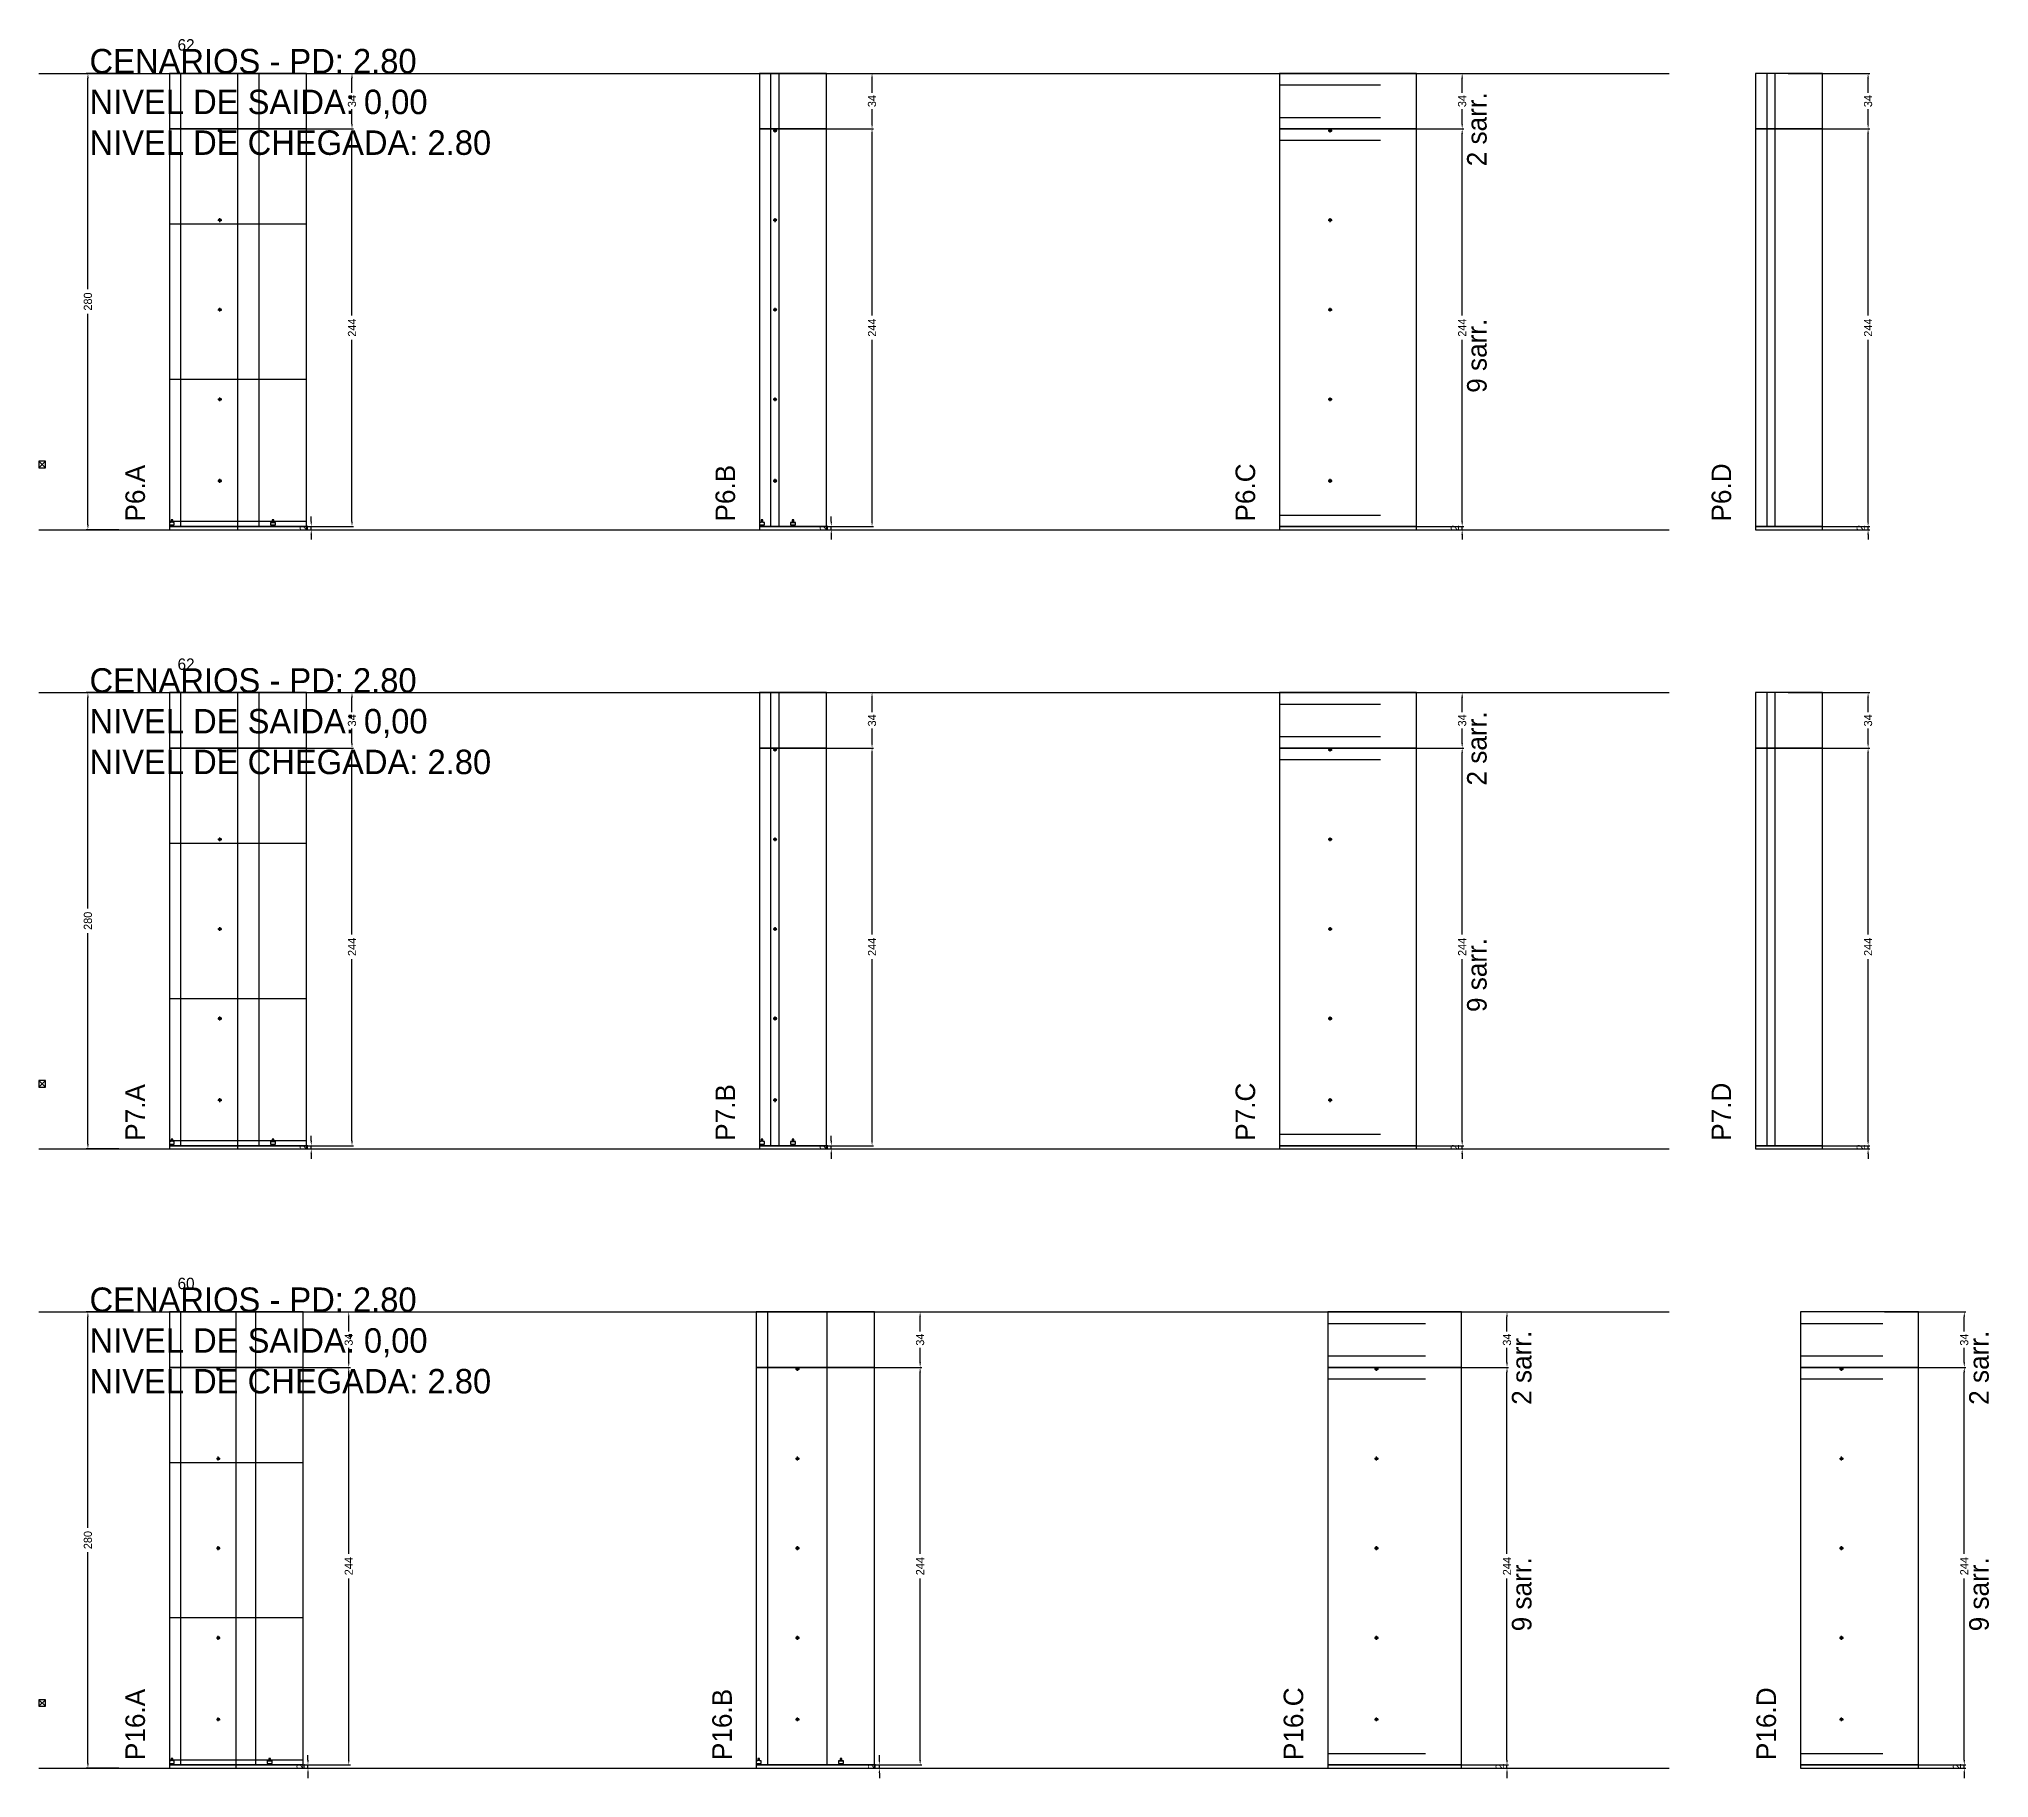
# Model space of a CAD drawing. Header units: centimetres. Extents: x -12000 to 4115, y -10266 to 2668.
# Drawn here: x -7000 to -5804, y -3046 to -1979 of the extents above; entities that cross this region are included whole.
import ezdxf

# ---------------------------------------------------------------- set-up
doc = ezdxf.new("R2010")
doc.units = ezdxf.units.CM
doc.linetypes.add('DASHED', pattern=[2, -2])
for name, color, linetype in [('COTA', 241, 'Continuous'), ('COTAS FURACAO', 16, 'Continuous'), ('Madeira', 30, 'Continuous'), ('NOMENCLATURA', 7, 'Continuous'), ('Nível', 160, 'Continuous'), ('Painéis', 200, 'Continuous'), ('Perfil Metálico', 150, 'Continuous'), ('SARR_2.2x7', 40, 'Continuous'), ('SARRAFO DE PRESSAO', 200, 'Continuous'), ('texto', 7, 'Continuous')]:
    doc.layers.add(name, color=color, linetype=linetype)
doc.dimstyles.new('PAINEL-NOVA', dxfattribs={"dimtxt": 5, "dimasz": 3, "dimexe": 1, "dimexo": 1, "dimgap": 1, "dimtad": 1, "dimcen": 2.5, "dimazin": 3, "dimtfac": 1, "dimtmove": 0, "dimatfit": 3})

msp = doc.modelspace()

# ---------------------------------------------------------------- texts
at = {"layer": 'NOMENCLATURA'}
for s, p in [('CENARIOS - PD: 2.80', (-6969, -2000)), ('NIVEL DE SAIDA: 0,00', (-6969, -2025)), ('NIVEL DE CHEGADA: 2.80', (-6969, -2050)), ('CENARIOS - PD: 2.80', (-6969, -2380)), ('NIVEL DE SAIDA: 0,00', (-6969, -2405)), ('NIVEL DE CHEGADA: 2.80', (-6969, -2430)), ('CENARIOS - PD: 2.80', (-6969, -2760)), ('NIVEL DE SAIDA: 0,00', (-6969, -2785)), ('NIVEL DE CHEGADA: 2.80', (-6969, -2810))]:
    msp.add_text(s, height=15, dxfattribs=at).set_placement(p)
for s, p in [('2 sarr.', (-6112, -2057)), ('9 sarr.', (-6112, -2196)), ('P6.A', (-6935, -2275)), ('P6.B', (-6573, -2275)), ('P6.C', (-6254, -2275)), ('P6.D', (-5962, -2275)), ('2 sarr.', (-6112, -2437)), ('9 sarr.', (-6112, -2576)), ('P7.A', (-6935, -2655)), ('P7.B', (-6573, -2655)), ('P7.C', (-6254, -2655)), ('P7.D', (-5962, -2655)), ('2 sarr.', (-6084.5, -2817)), ('2 sarr.', (-5804, -2817)), ('9 sarr.', (-6084.5, -2956)), ('9 sarr.', (-5804, -2956)), ('P16.A', (-6935, -3035)), ('P16.B', (-6575, -3035)), ('P16.C', (-6224.5, -3035)), ('P16.D', (-5934.5, -3035))]:
    msp.add_text(s, height=12, rotation=90, dxfattribs=at).set_placement(p)
at = {"layer": 'texto'}
for s, p in [('62', (-6915, -1986)), ('62', (-6915, -2366)), ('60', (-6915, -2746))]:
    msp.add_text(s, height=7, dxfattribs=at).set_placement(p)

# ---------------------------------------------------------------- blocks, each defined once
blk = doc.blocks.new('_CLOSEDFILLED')
at = {"color": 0, "linetype": 'BYBLOCK'}
blk.add_solid([(-1, 0.16), (0, 0), (-1, -0.16)], dxfattribs=at)
blk = doc.blocks.new('*D183')
for p, q in [((-6951, -2760), (-6971, -2760)), ((-6970, -2892.5), (-6970, -2763)), ((-6970, -3037), (-6970, -2907.5)), ((-6951, -3040), (-6971, -3040))]:
    blk.add_line(p, q)
at = {"layer": 'Defpoints'}
for p in [(-6950, -2760), (-6970, -3040), (-6950, -3040)]:
    blk.add_point(p, dxfattribs=at)
at = {"layer": 'COTA', "xscale": 3, "yscale": 3}
for p, rotation in [((-6970, -2760), 90), ((-6970, -3040), 270)]:
    blk.add_blockref('_CLOSEDFILLED', p, dxfattribs=dict(at, rotation=rotation))
at = {"layer": 'COTA', "insert": (-6970, -2900), "char_height": 5, "attachment_point": 5, "rotation": 90}
blk.add_mtext('280', dxfattribs=at)
blk = doc.blocks.new('MULDURA')
at = {"layer": 'Paineis'}
for p, q in [((0, 0), (4, 4)), ((4, 0), (0, 4))]:
    blk.add_line(p, q, dxfattribs=at)
blk.add_lwpolyline([(0, 0), (4, 0), (4, 4), (0, 4)], close=True, dxfattribs=at)
blk = doc.blocks.new('*D185')
for p, q in [((-6859, -2794), (-6809, -2794)), ((-6810, -2908.5), (-6810, -2797)), ((-6810, -3035), (-6810, -2923.5)), ((-6859, -3038), (-6809, -3038))]:
    blk.add_line(p, q)
at = {"layer": 'Defpoints'}
for p in [(-6860, -2794), (-6860, -3038), (-6810, -3038)]:
    blk.add_point(p, dxfattribs=at)
at = {"layer": 'COTA', "xscale": 3, "yscale": 3}
for p, rotation in [((-6810, -2794), 90), ((-6810, -3038), 270)]:
    blk.add_blockref('_CLOSEDFILLED', p, dxfattribs=dict(at, rotation=rotation))
at = {"layer": 'COTA', "insert": (-6810, -2916), "char_height": 5, "attachment_point": 5, "rotation": 90}
blk.add_mtext('244', dxfattribs=at)
blk = doc.blocks.new('*D186')
for p, q in [((-6859, -2760), (-6809, -2760)), ((-6810, -2772), (-6810, -2763)), ((-6810, -2791), (-6810, -2782)), ((-6859, -2794), (-6809, -2794))]:
    blk.add_line(p, q)
at = {"layer": 'Defpoints'}
for p in [(-6860, -2760), (-6860, -2794), (-6810, -2794)]:
    blk.add_point(p, dxfattribs=at)
at = {"layer": 'COTA', "xscale": 3, "yscale": 3}
for p, rotation in [((-6810, -2760), 90), ((-6810, -2794), 270)]:
    blk.add_blockref('_CLOSEDFILLED', p, dxfattribs=dict(at, rotation=rotation))
at = {"layer": 'COTA', "insert": (-6810, -2777), "char_height": 5, "attachment_point": 5, "rotation": 90}
blk.add_mtext('34', dxfattribs=at)
blk = doc.blocks.new('SLIPTEE')
at = {"layer": 'Paineis'}
blk.add_lwpolyline([(0, 0), (3, 0), (3, 1.5), (2, 1.5), (2, 3), (1, 3), (1, 1.5), (0, 1.5)], close=True, dxfattribs=at)
blk = doc.blocks.new('SLIPTDD')
at = {"layer": 'Paineis'}
blk.add_line((0, 1.5), (3, 1.5), dxfattribs=at)
blk.add_lwpolyline([(0, 0), (3, 0), (3, 1.5), (2, 1.5), (2, 3), (1, 3), (1, 1.5), (0, 1.5)], close=True, dxfattribs=at)
blk = doc.blocks.new('furacao')
at = {"layer": 'COTAS FURACAO'}
for p, q in [((-1.2, 0), (1.2, 0)), ((0, -1.2), (0, 1.2))]:
    blk.add_line(p, q, dxfattribs=at)
blk.add_circle((0, 0), 0.8, dxfattribs=at)
blk = doc.blocks.new('*D188')
for p, q in [((-6508.5, -2794), (-6458.5, -2794)), ((-6459.5, -2908.5), (-6459.5, -2797)), ((-6459.5, -3035), (-6459.5, -2923.5)), ((-6508.5, -3038), (-6458.5, -3038))]:
    blk.add_line(p, q)
at = {"layer": 'Defpoints'}
for p in [(-6509.5, -2794), (-6509.5, -3038), (-6459.5, -3038)]:
    blk.add_point(p, dxfattribs=at)
at = {"layer": 'COTA', "xscale": 3, "yscale": 3}
for p, rotation in [((-6459.5, -2794), 90), ((-6459.5, -3038), 270)]:
    blk.add_blockref('_CLOSEDFILLED', p, dxfattribs=dict(at, rotation=rotation))
at = {"layer": 'COTA', "insert": (-6459.5, -2916), "char_height": 5, "attachment_point": 5, "rotation": 90}
blk.add_mtext('244', dxfattribs=at)
blk = doc.blocks.new('*D189')
for p, q in [((-6508.5, -2760), (-6458.5, -2760)), ((-6459.5, -2772), (-6459.5, -2763)), ((-6459.5, -2791), (-6459.5, -2782)), ((-6508.5, -2794), (-6458.5, -2794))]:
    blk.add_line(p, q)
at = {"layer": 'Defpoints'}
for p in [(-6509.5, -2760), (-6509.5, -2794), (-6459.5, -2794)]:
    blk.add_point(p, dxfattribs=at)
at = {"layer": 'COTA', "xscale": 3, "yscale": 3}
for p, rotation in [((-6459.5, -2760), 90), ((-6459.5, -2794), 270)]:
    blk.add_blockref('_CLOSEDFILLED', p, dxfattribs=dict(at, rotation=rotation))
at = {"layer": 'COTA', "insert": (-6459.5, -2777), "char_height": 5, "attachment_point": 5, "rotation": 90}
blk.add_mtext('34', dxfattribs=at)
blk = doc.blocks.new('*D191')
for p, q in [((-6148.5, -2794), (-6098.5, -2794)), ((-6099.5, -2908.5), (-6099.5, -2797)), ((-6099.5, -3035), (-6099.5, -2923.5)), ((-6148.5, -3038), (-6098.5, -3038))]:
    blk.add_line(p, q)
at = {"layer": 'Defpoints'}
for p in [(-6149.5, -2794), (-6149.5, -3038), (-6099.5, -3038)]:
    blk.add_point(p, dxfattribs=at)
at = {"layer": 'COTA', "xscale": 3, "yscale": 3}
for p, rotation in [((-6099.5, -2794), 90), ((-6099.5, -3038), 270)]:
    blk.add_blockref('_CLOSEDFILLED', p, dxfattribs=dict(at, rotation=rotation))
at = {"layer": 'COTA', "insert": (-6099.5, -2916), "char_height": 5, "attachment_point": 5, "rotation": 90}
blk.add_mtext('244', dxfattribs=at)
blk = doc.blocks.new('*D192')
for p, q in [((-6148.5, -2760), (-6098.5, -2760)), ((-6099.5, -2772), (-6099.5, -2763)), ((-6099.5, -2791), (-6099.5, -2782)), ((-6148.5, -2794), (-6098.5, -2794))]:
    blk.add_line(p, q)
at = {"layer": 'Defpoints'}
for p in [(-6149.5, -2760), (-6149.5, -2794), (-6099.5, -2794)]:
    blk.add_point(p, dxfattribs=at)
at = {"layer": 'COTA', "xscale": 3, "yscale": 3}
for p, rotation in [((-6099.5, -2760), 90), ((-6099.5, -2794), 270)]:
    blk.add_blockref('_CLOSEDFILLED', p, dxfattribs=dict(at, rotation=rotation))
at = {"layer": 'COTA', "insert": (-6099.5, -2777), "char_height": 5, "attachment_point": 5, "rotation": 90}
blk.add_mtext('34', dxfattribs=at)
blk = doc.blocks.new('*D194')
for p, q in [((-5868, -2794), (-5818, -2794)), ((-5819, -2908.5), (-5819, -2797)), ((-5819, -3035), (-5819, -2923.5)), ((-5868, -3038), (-5818, -3038))]:
    blk.add_line(p, q)
at = {"layer": 'Defpoints'}
for p in [(-5869, -2794), (-5869, -3038), (-5819, -3038)]:
    blk.add_point(p, dxfattribs=at)
at = {"layer": 'COTA', "xscale": 3, "yscale": 3}
for p, rotation in [((-5819, -2794), 90), ((-5819, -3038), 270)]:
    blk.add_blockref('_CLOSEDFILLED', p, dxfattribs=dict(at, rotation=rotation))
at = {"layer": 'COTA', "insert": (-5819, -2916), "char_height": 5, "attachment_point": 5, "rotation": 90}
blk.add_mtext('244', dxfattribs=at)
blk = doc.blocks.new('*D195')
for p, q in [((-5868, -2760), (-5818, -2760)), ((-5819, -2772), (-5819, -2763)), ((-5819, -2791), (-5819, -2782)), ((-5868, -2794), (-5818, -2794))]:
    blk.add_line(p, q)
at = {"layer": 'Defpoints'}
for p in [(-5869, -2760), (-5869, -2794), (-5819, -2794)]:
    blk.add_point(p, dxfattribs=at)
at = {"layer": 'COTA', "xscale": 3, "yscale": 3}
for p, rotation in [((-5819, -2760), 90), ((-5819, -2794), 270)]:
    blk.add_blockref('_CLOSEDFILLED', p, dxfattribs=dict(at, rotation=rotation))
at = {"layer": 'COTA', "insert": (-5819, -2777), "char_height": 5, "attachment_point": 5, "rotation": 90}
blk.add_mtext('34', dxfattribs=at)
blk = doc.blocks.new('*D157')
for p, q in [((-6951, -2380), (-6971, -2380)), ((-6970, -2512.5), (-6970, -2383)), ((-6970, -2657), (-6970, -2527.5)), ((-6951, -2660), (-6971, -2660))]:
    blk.add_line(p, q)
at = {"layer": 'Defpoints'}
for p in [(-6950, -2380), (-6970, -2660), (-6950, -2660)]:
    blk.add_point(p, dxfattribs=at)
at = {"layer": 'COTA', "xscale": 3, "yscale": 3}
for p, rotation in [((-6970, -2380), 90), ((-6970, -2660), 270)]:
    blk.add_blockref('_CLOSEDFILLED', p, dxfattribs=dict(at, rotation=rotation))
at = {"layer": 'COTA', "insert": (-6970, -2520), "char_height": 5, "attachment_point": 5, "rotation": 90}
blk.add_mtext('280', dxfattribs=at)
blk = doc.blocks.new('*D159')
for p, q in [((-6857, -2414), (-6807, -2414)), ((-6808, -2528.5), (-6808, -2417)), ((-6808, -2655), (-6808, -2543.5)), ((-6857, -2658), (-6807, -2658))]:
    blk.add_line(p, q)
at = {"layer": 'Defpoints'}
for p in [(-6858, -2414), (-6858, -2658), (-6808, -2658)]:
    blk.add_point(p, dxfattribs=at)
at = {"layer": 'COTA', "xscale": 3, "yscale": 3}
for p, rotation in [((-6808, -2414), 90), ((-6808, -2658), 270)]:
    blk.add_blockref('_CLOSEDFILLED', p, dxfattribs=dict(at, rotation=rotation))
at = {"layer": 'COTA', "insert": (-6808, -2536), "char_height": 5, "attachment_point": 5, "rotation": 90}
blk.add_mtext('244', dxfattribs=at)
blk = doc.blocks.new('*D160')
for p, q in [((-6857, -2380), (-6807, -2380)), ((-6808, -2392), (-6808, -2383)), ((-6808, -2411), (-6808, -2402)), ((-6857, -2414), (-6807, -2414))]:
    blk.add_line(p, q)
at = {"layer": 'Defpoints'}
for p in [(-6858, -2380), (-6858, -2414), (-6808, -2414)]:
    blk.add_point(p, dxfattribs=at)
at = {"layer": 'COTA', "xscale": 3, "yscale": 3}
for p, rotation in [((-6808, -2380), 90), ((-6808, -2414), 270)]:
    blk.add_blockref('_CLOSEDFILLED', p, dxfattribs=dict(at, rotation=rotation))
at = {"layer": 'COTA', "insert": (-6808, -2397), "char_height": 5, "attachment_point": 5, "rotation": 90}
blk.add_mtext('34', dxfattribs=at)
blk = doc.blocks.new('*D162')
for p, q in [((-6538, -2414), (-6488, -2414)), ((-6489, -2528.5), (-6489, -2417)), ((-6489, -2655), (-6489, -2543.5)), ((-6538, -2658), (-6488, -2658))]:
    blk.add_line(p, q)
at = {"layer": 'Defpoints'}
for p in [(-6539, -2414), (-6539, -2658), (-6489, -2658)]:
    blk.add_point(p, dxfattribs=at)
at = {"layer": 'COTA', "xscale": 3, "yscale": 3}
for p, rotation in [((-6489, -2414), 90), ((-6489, -2658), 270)]:
    blk.add_blockref('_CLOSEDFILLED', p, dxfattribs=dict(at, rotation=rotation))
at = {"layer": 'COTA', "insert": (-6489, -2536), "char_height": 5, "attachment_point": 5, "rotation": 90}
blk.add_mtext('244', dxfattribs=at)
blk = doc.blocks.new('*D163')
for p, q in [((-6538, -2380), (-6488, -2380)), ((-6489, -2392), (-6489, -2383)), ((-6489, -2411), (-6489, -2402)), ((-6538, -2414), (-6488, -2414))]:
    blk.add_line(p, q)
at = {"layer": 'Defpoints'}
for p in [(-6539, -2380), (-6539, -2414), (-6489, -2414)]:
    blk.add_point(p, dxfattribs=at)
at = {"layer": 'COTA', "xscale": 3, "yscale": 3}
for p, rotation in [((-6489, -2380), 90), ((-6489, -2414), 270)]:
    blk.add_blockref('_CLOSEDFILLED', p, dxfattribs=dict(at, rotation=rotation))
at = {"layer": 'COTA', "insert": (-6489, -2397), "char_height": 5, "attachment_point": 5, "rotation": 90}
blk.add_mtext('34', dxfattribs=at)
blk = doc.blocks.new('*D165')
for p, q in [((-6176, -2414), (-6126, -2414)), ((-6127, -2528.5), (-6127, -2417)), ((-6127, -2655), (-6127, -2543.5)), ((-6176, -2658), (-6126, -2658))]:
    blk.add_line(p, q)
at = {"layer": 'Defpoints'}
for p in [(-6177, -2414), (-6177, -2658), (-6127, -2658)]:
    blk.add_point(p, dxfattribs=at)
at = {"layer": 'COTA', "xscale": 3, "yscale": 3}
for p, rotation in [((-6127, -2414), 90), ((-6127, -2658), 270)]:
    blk.add_blockref('_CLOSEDFILLED', p, dxfattribs=dict(at, rotation=rotation))
at = {"layer": 'COTA', "insert": (-6127, -2536), "char_height": 5, "attachment_point": 5, "rotation": 90}
blk.add_mtext('244', dxfattribs=at)
blk = doc.blocks.new('*D166')
for p, q in [((-6176, -2380), (-6126, -2380)), ((-6127, -2392), (-6127, -2383)), ((-6127, -2411), (-6127, -2402)), ((-6176, -2414), (-6126, -2414))]:
    blk.add_line(p, q)
at = {"layer": 'Defpoints'}
for p in [(-6177, -2380), (-6177, -2414), (-6127, -2414)]:
    blk.add_point(p, dxfattribs=at)
at = {"layer": 'COTA', "xscale": 3, "yscale": 3}
for p, rotation in [((-6127, -2380), 90), ((-6127, -2414), 270)]:
    blk.add_blockref('_CLOSEDFILLED', p, dxfattribs=dict(at, rotation=rotation))
at = {"layer": 'COTA', "insert": (-6127, -2397), "char_height": 5, "attachment_point": 5, "rotation": 90}
blk.add_mtext('34', dxfattribs=at)
blk = doc.blocks.new('*D168')
for p, q in [((-5927, -2414), (-5877, -2414)), ((-5878, -2528.5), (-5878, -2417)), ((-5878, -2655), (-5878, -2543.5)), ((-5927, -2658), (-5877, -2658))]:
    blk.add_line(p, q)
at = {"layer": 'Defpoints'}
for p in [(-5928, -2414), (-5928, -2658), (-5878, -2658)]:
    blk.add_point(p, dxfattribs=at)
at = {"layer": 'COTA', "xscale": 3, "yscale": 3}
for p, rotation in [((-5878, -2414), 90), ((-5878, -2658), 270)]:
    blk.add_blockref('_CLOSEDFILLED', p, dxfattribs=dict(at, rotation=rotation))
at = {"layer": 'COTA', "insert": (-5878, -2536), "char_height": 5, "attachment_point": 5, "rotation": 90}
blk.add_mtext('244', dxfattribs=at)
blk = doc.blocks.new('*D169')
for p, q in [((-5927, -2380), (-5877, -2380)), ((-5878, -2392), (-5878, -2383)), ((-5878, -2411), (-5878, -2402)), ((-5927, -2414), (-5877, -2414))]:
    blk.add_line(p, q)
at = {"layer": 'Defpoints'}
for p in [(-5928, -2380), (-5928, -2414), (-5878, -2414)]:
    blk.add_point(p, dxfattribs=at)
at = {"layer": 'COTA', "xscale": 3, "yscale": 3}
for p, rotation in [((-5878, -2380), 90), ((-5878, -2414), 270)]:
    blk.add_blockref('_CLOSEDFILLED', p, dxfattribs=dict(at, rotation=rotation))
at = {"layer": 'COTA', "insert": (-5878, -2397), "char_height": 5, "attachment_point": 5, "rotation": 90}
blk.add_mtext('34', dxfattribs=at)
blk = doc.blocks.new('*D131')
for p, q in [((-6951, -2000), (-6971, -2000)), ((-6970, -2132.5), (-6970, -2003)), ((-6970, -2277), (-6970, -2147.5)), ((-6951, -2280), (-6971, -2280))]:
    blk.add_line(p, q)
at = {"layer": 'Defpoints'}
for p in [(-6950, -2000), (-6970, -2280), (-6950, -2280)]:
    blk.add_point(p, dxfattribs=at)
at = {"layer": 'COTA', "xscale": 3, "yscale": 3}
for p, rotation in [((-6970, -2000), 90), ((-6970, -2280), 270)]:
    blk.add_blockref('_CLOSEDFILLED', p, dxfattribs=dict(at, rotation=rotation))
at = {"layer": 'COTA', "insert": (-6970, -2140), "char_height": 5, "attachment_point": 5, "rotation": 90}
blk.add_mtext('280', dxfattribs=at)
blk = doc.blocks.new('*D133')
for p, q in [((-6857, -2034), (-6807, -2034)), ((-6808, -2148.5), (-6808, -2037)), ((-6808, -2275), (-6808, -2163.5)), ((-6857, -2278), (-6807, -2278))]:
    blk.add_line(p, q)
at = {"layer": 'Defpoints'}
for p in [(-6858, -2034), (-6858, -2278), (-6808, -2278)]:
    blk.add_point(p, dxfattribs=at)
at = {"layer": 'COTA', "xscale": 3, "yscale": 3}
for p, rotation in [((-6808, -2034), 90), ((-6808, -2278), 270)]:
    blk.add_blockref('_CLOSEDFILLED', p, dxfattribs=dict(at, rotation=rotation))
at = {"layer": 'COTA', "insert": (-6808, -2156), "char_height": 5, "attachment_point": 5, "rotation": 90}
blk.add_mtext('244', dxfattribs=at)
blk = doc.blocks.new('*D134')
for p, q in [((-6857, -2000), (-6807, -2000)), ((-6808, -2012), (-6808, -2003)), ((-6808, -2031), (-6808, -2022)), ((-6857, -2034), (-6807, -2034))]:
    blk.add_line(p, q)
at = {"layer": 'Defpoints'}
for p in [(-6858, -2000), (-6858, -2034), (-6808, -2034)]:
    blk.add_point(p, dxfattribs=at)
at = {"layer": 'COTA', "xscale": 3, "yscale": 3}
for p, rotation in [((-6808, -2000), 90), ((-6808, -2034), 270)]:
    blk.add_blockref('_CLOSEDFILLED', p, dxfattribs=dict(at, rotation=rotation))
at = {"layer": 'COTA', "insert": (-6808, -2017), "char_height": 5, "attachment_point": 5, "rotation": 90}
blk.add_mtext('34', dxfattribs=at)
blk = doc.blocks.new('*D136')
for p, q in [((-6538, -2034), (-6488, -2034)), ((-6489, -2148.5), (-6489, -2037)), ((-6489, -2275), (-6489, -2163.5)), ((-6538, -2278), (-6488, -2278))]:
    blk.add_line(p, q)
at = {"layer": 'Defpoints'}
for p in [(-6539, -2034), (-6539, -2278), (-6489, -2278)]:
    blk.add_point(p, dxfattribs=at)
at = {"layer": 'COTA', "xscale": 3, "yscale": 3}
for p, rotation in [((-6489, -2034), 90), ((-6489, -2278), 270)]:
    blk.add_blockref('_CLOSEDFILLED', p, dxfattribs=dict(at, rotation=rotation))
at = {"layer": 'COTA', "insert": (-6489, -2156), "char_height": 5, "attachment_point": 5, "rotation": 90}
blk.add_mtext('244', dxfattribs=at)
blk = doc.blocks.new('*D137')
for p, q in [((-6538, -2000), (-6488, -2000)), ((-6489, -2012), (-6489, -2003)), ((-6489, -2031), (-6489, -2022)), ((-6538, -2034), (-6488, -2034))]:
    blk.add_line(p, q)
at = {"layer": 'Defpoints'}
for p in [(-6539, -2000), (-6539, -2034), (-6489, -2034)]:
    blk.add_point(p, dxfattribs=at)
at = {"layer": 'COTA', "xscale": 3, "yscale": 3}
for p, rotation in [((-6489, -2000), 90), ((-6489, -2034), 270)]:
    blk.add_blockref('_CLOSEDFILLED', p, dxfattribs=dict(at, rotation=rotation))
at = {"layer": 'COTA', "insert": (-6489, -2017), "char_height": 5, "attachment_point": 5, "rotation": 90}
blk.add_mtext('34', dxfattribs=at)
blk = doc.blocks.new('*D139')
for p, q in [((-6176, -2034), (-6126, -2034)), ((-6127, -2148.5), (-6127, -2037)), ((-6127, -2275), (-6127, -2163.5)), ((-6176, -2278), (-6126, -2278))]:
    blk.add_line(p, q)
at = {"layer": 'Defpoints'}
for p in [(-6177, -2034), (-6177, -2278), (-6127, -2278)]:
    blk.add_point(p, dxfattribs=at)
at = {"layer": 'COTA', "xscale": 3, "yscale": 3}
for p, rotation in [((-6127, -2034), 90), ((-6127, -2278), 270)]:
    blk.add_blockref('_CLOSEDFILLED', p, dxfattribs=dict(at, rotation=rotation))
at = {"layer": 'COTA', "insert": (-6127, -2156), "char_height": 5, "attachment_point": 5, "rotation": 90}
blk.add_mtext('244', dxfattribs=at)
blk = doc.blocks.new('*D140')
for p, q in [((-6176, -2000), (-6126, -2000)), ((-6127, -2012), (-6127, -2003)), ((-6127, -2031), (-6127, -2022)), ((-6176, -2034), (-6126, -2034))]:
    blk.add_line(p, q)
at = {"layer": 'Defpoints'}
for p in [(-6177, -2000), (-6177, -2034), (-6127, -2034)]:
    blk.add_point(p, dxfattribs=at)
at = {"layer": 'COTA', "xscale": 3, "yscale": 3}
for p, rotation in [((-6127, -2000), 90), ((-6127, -2034), 270)]:
    blk.add_blockref('_CLOSEDFILLED', p, dxfattribs=dict(at, rotation=rotation))
at = {"layer": 'COTA', "insert": (-6127, -2017), "char_height": 5, "attachment_point": 5, "rotation": 90}
blk.add_mtext('34', dxfattribs=at)
blk = doc.blocks.new('*D142')
for p, q in [((-5927, -2034), (-5877, -2034)), ((-5878, -2148.5), (-5878, -2037)), ((-5878, -2275), (-5878, -2163.5)), ((-5927, -2278), (-5877, -2278))]:
    blk.add_line(p, q)
at = {"layer": 'Defpoints'}
for p in [(-5928, -2034), (-5928, -2278), (-5878, -2278)]:
    blk.add_point(p, dxfattribs=at)
at = {"layer": 'COTA', "xscale": 3, "yscale": 3}
for p, rotation in [((-5878, -2034), 90), ((-5878, -2278), 270)]:
    blk.add_blockref('_CLOSEDFILLED', p, dxfattribs=dict(at, rotation=rotation))
at = {"layer": 'COTA', "insert": (-5878, -2156), "char_height": 5, "attachment_point": 5, "rotation": 90}
blk.add_mtext('244', dxfattribs=at)
blk = doc.blocks.new('*D143')
for p, q in [((-5927, -2000), (-5877, -2000)), ((-5878, -2012), (-5878, -2003)), ((-5878, -2031), (-5878, -2022)), ((-5927, -2034), (-5877, -2034))]:
    blk.add_line(p, q)
at = {"layer": 'Defpoints'}
for p in [(-5928, -2000), (-5928, -2034), (-5878, -2034)]:
    blk.add_point(p, dxfattribs=at)
at = {"layer": 'COTA', "xscale": 3, "yscale": 3}
for p, rotation in [((-5878, -2000), 90), ((-5878, -2034), 270)]:
    blk.add_blockref('_CLOSEDFILLED', p, dxfattribs=dict(at, rotation=rotation))
at = {"layer": 'COTA', "insert": (-5878, -2017), "char_height": 5, "attachment_point": 5, "rotation": 90}
blk.add_mtext('34', dxfattribs=at)

# ---------------------------------------------------------------- dimensions: what is measured, and where the dimension line sits
at = {"layer": 'COTA'}
for base, p1, p2, picture, middle in [((-6970, -2280), (-6950, -2280), (-6950, -2000), '*D131', (-6970, -2140)), ((-6808, -2034), (-6858, -2034), (-6858, -2000), '*D134', (-6808, -2017)), ((-6489, -2034), (-6539, -2034), (-6539, -2000), '*D137', (-6489, -2017)), ((-6127, -2034), (-6177, -2034), (-6177, -2000), '*D140', (-6127, -2017)), ((-5878, -2034), (-5928, -2034), (-5928, -2000), '*D143', (-5878, -2017)), ((-6808, -2278), (-6858, -2278), (-6858, -2034), '*D133', (-6808, -2156)), ((-6489, -2278), (-6539, -2278), (-6539, -2034), '*D136', (-6489, -2156)), ((-6127, -2278), (-6177, -2278), (-6177, -2034), '*D139', (-6127, -2156)), ((-5878, -2278), (-5928, -2278), (-5928, -2034), '*D142', (-5878, -2156)), ((-6970, -2660), (-6950, -2660), (-6950, -2380), '*D157', (-6970, -2520)), ((-6808, -2414), (-6858, -2414), (-6858, -2380), '*D160', (-6808, -2397)), ((-6489, -2414), (-6539, -2414), (-6539, -2380), '*D163', (-6489, -2397)), ((-6127, -2414), (-6177, -2414), (-6177, -2380), '*D166', (-6127, -2397)), ((-5878, -2414), (-5928, -2414), (-5928, -2380), '*D169', (-5878, -2397)), ((-6808, -2658), (-6858, -2658), (-6858, -2414), '*D159', (-6808, -2536)), ((-6489, -2658), (-6539, -2658), (-6539, -2414), '*D162', (-6489, -2536)), ((-6127, -2658), (-6177, -2658), (-6177, -2414), '*D165', (-6127, -2536)), ((-5878, -2658), (-5928, -2658), (-5928, -2414), '*D168', (-5878, -2536)), ((-6970, -3040), (-6950, -3040), (-6950, -2760), '*D183', (-6970, -2900)), ((-6810, -2794), (-6860, -2794), (-6860, -2760), '*D186', (-6810, -2777)), ((-6459.5, -2794), (-6509.5, -2794), (-6509.5, -2760), '*D189', (-6459.5, -2777)), ((-6099.5, -2794), (-6149.5, -2794), (-6149.5, -2760), '*D192', (-6099.5, -2777)), ((-5819, -2794), (-5869, -2794), (-5869, -2760), '*D195', (-5819, -2777)), ((-6810, -3038), (-6860, -3038), (-6860, -2794), '*D185', (-6810, -2916)), ((-6459.5, -3038), (-6509.5, -3038), (-6509.5, -2794), '*D188', (-6459.5, -2916)), ((-6099.5, -3038), (-6149.5, -3038), (-6149.5, -2794), '*D191', (-6099.5, -2916)), ((-5819, -3038), (-5869, -3038), (-5869, -2794), '*D194', (-5819, -2916))]:
    dim = msp.add_linear_dim(base=base, p1=p1, p2=p2, angle=90, dimstyle='PAINEL-NOVA', dxfattribs=at)
    dim.commit()
    dim.dimension.update_dxf_attribs({"geometry": picture, "text_midpoint": middle})
for base, p1, p2 in [((-6833, -2280), (-6858, -2280), (-6858, -2278)), ((-6514, -2280), (-6539, -2280), (-6539, -2278)), ((-6127, -2280), (-6177, -2280), (-6177, -2278)), ((-5878, -2280), (-5928, -2280), (-5928, -2278)), ((-6833, -2660), (-6858, -2660), (-6858, -2658)), ((-6514, -2660), (-6539, -2660), (-6539, -2658)), ((-6127, -2660), (-6177, -2660), (-6177, -2658)), ((-5878, -2660), (-5928, -2660), (-5928, -2658)), ((-6835, -3040), (-6860, -3040), (-6860, -3038)), ((-6484.5, -3040), (-6509.5, -3040), (-6509.5, -3038)), ((-6099.5, -3040), (-6149.5, -3040), (-6149.5, -3038)), ((-5819, -3040), (-5869, -3040), (-5869, -3038))]:
    msp.add_linear_dim(base=base, p1=p1, p2=p2, angle=90, dimstyle='PAINEL-NOVA', dxfattribs=at).render()

# ---------------------------------------------------------------- linework, layer by layer
at = {"layer": 'Madeira'}
for points in [[(-6920, -2092.4), (-6836, -2092.4)], [(-6920, -2187.6), (-6836, -2187.6)], [(-6920, -2472.4), (-6836, -2472.4)], [(-6920, -2567.6), (-6836, -2567.6)], [(-6920, -2852.4), (-6838, -2852.4)], [(-6920, -2947.6), (-6838, -2947.6)]]:
    msp.add_lwpolyline(points, dxfattribs=at)
at = {"layer": 'Nível', "linetype": 'DASHED'}
for points in [[(-7000, -2000), (-6000, -2000)], [(-7000, -2280), (-6000, -2280)], [(-7000, -2380), (-6000, -2380)], [(-7000, -2660), (-6000, -2660)], [(-7000, -2760), (-6000, -2760)], [(-7000, -3040), (-6000, -3040)]]:
    msp.add_lwpolyline(points, dxfattribs=at)
at = {"layer": 'Painéis'}
for points in [[(-6920, -2034), (-6836, -2034), (-6836, -2000), (-6920, -2000)], [(-6920, -2280), (-6836, -2280), (-6836, -2000), (-6920, -2000)], [(-6558, -2034), (-6517, -2034), (-6517, -2000), (-6558, -2000)], [(-6239, -2034), (-6155, -2034), (-6155, -2000), (-6239, -2000)], [(-5947, -2034), (-5906, -2034), (-5906, -2000), (-5947, -2000)], [(-6920, -2278), (-6836, -2278), (-6836, -2034), (-6920, -2034)], [(-6558, -2278), (-6517, -2278), (-6517, -2034), (-6558, -2034)], [(-6239, -2278), (-6155, -2278), (-6155, -2034), (-6239, -2034)], [(-5947, -2278), (-5906, -2278), (-5906, -2034), (-5947, -2034)], [(-6920, -2280), (-6836, -2280), (-6836, -2278), (-6920, -2278)], [(-6558, -2280), (-6517, -2280), (-6517, -2278), (-6558, -2278)], [(-6239, -2280), (-6155, -2280), (-6155, -2278), (-6239, -2278)], [(-5947, -2280), (-5906, -2280), (-5906, -2278), (-5947, -2278)], [(-6920, -2414), (-6836, -2414), (-6836, -2380), (-6920, -2380)], [(-6920, -2660), (-6836, -2660), (-6836, -2380), (-6920, -2380)], [(-6558, -2414), (-6517, -2414), (-6517, -2380), (-6558, -2380)], [(-6239, -2414), (-6155, -2414), (-6155, -2380), (-6239, -2380)], [(-5947, -2414), (-5906, -2414), (-5906, -2380), (-5947, -2380)], [(-6920, -2658), (-6836, -2658), (-6836, -2414), (-6920, -2414)], [(-6558, -2658), (-6517, -2658), (-6517, -2414), (-6558, -2414)], [(-6239, -2658), (-6155, -2658), (-6155, -2414), (-6239, -2414)], [(-5947, -2658), (-5906, -2658), (-5906, -2414), (-5947, -2414)], [(-6920, -2660), (-6836, -2660), (-6836, -2658), (-6920, -2658)], [(-6558, -2660), (-6517, -2660), (-6517, -2658), (-6558, -2658)], [(-6239, -2660), (-6155, -2660), (-6155, -2658), (-6239, -2658)], [(-5947, -2660), (-5906, -2660), (-5906, -2658), (-5947, -2658)], [(-6920, -2794), (-6838, -2794), (-6838, -2760), (-6920, -2760)], [(-6920, -3040), (-6838, -3040), (-6838, -2760), (-6920, -2760)], [(-6560, -2794), (-6487.5, -2794), (-6487.5, -2760), (-6560, -2760)], [(-6209.5, -2794), (-6127.5, -2794), (-6127.5, -2760), (-6209.5, -2760)], [(-5919.5, -2794), (-5847, -2794), (-5847, -2760), (-5919.5, -2760)], [(-6920, -3038), (-6838, -3038), (-6838, -2794), (-6920, -2794)], [(-6560, -3038), (-6487.5, -3038), (-6487.5, -2794), (-6560, -2794)], [(-6209.5, -3038), (-6127.5, -3038), (-6127.5, -2794), (-6209.5, -2794)], [(-5919.5, -3038), (-5847, -3038), (-5847, -2794), (-5919.5, -2794)], [(-6920, -3040), (-6838, -3040), (-6838, -3038), (-6920, -3038)], [(-6560, -3040), (-6487.5, -3040), (-6487.5, -3038), (-6560, -3038)], [(-6209.5, -3040), (-6127.5, -3040), (-6127.5, -3038), (-6209.5, -3038)], [(-5919.5, -3040), (-5847, -3040), (-5847, -3038), (-5919.5, -3038)]]:
    msp.add_lwpolyline(points, close=True, dxfattribs=at)
at = {"layer": 'Perfil Metálico'}
for p, q in [((-6878, -2280), (-6878, -2000)), ((-6878, -2660), (-6878, -2380)), ((-6879, -3040), (-6879, -2760))]:
    msp.add_line(p, q, dxfattribs=at)
at = {"layer": 'SARR_2.2x7'}
for points in [[(-6913, -2034), (-6913, -2000)], [(-6865, -2034), (-6865, -2000)], [(-6551, -2034), (-6551, -2000)], [(-6546, -2034), (-6546, -2000)], [(-6239, -2007), (-6177, -2007)], [(-5940, -2034), (-5940, -2000)], [(-5935, -2034), (-5935, -2000)], [(-6239, -2027), (-6177, -2027)], [(-6239, -2041), (-6177, -2041)], [(-6239, -2271), (-6177, -2271)], [(-6913, -2414), (-6913, -2380)], [(-6865, -2414), (-6865, -2380)], [(-6551, -2414), (-6551, -2380)], [(-6546, -2414), (-6546, -2380)], [(-5940, -2414), (-5940, -2380)], [(-5935, -2414), (-5935, -2380)], [(-6239, -2387), (-6177, -2387)], [(-6239, -2407), (-6177, -2407)], [(-6239, -2421), (-6177, -2421)], [(-6239, -2651), (-6177, -2651)], [(-6913, -2794), (-6913, -2760)], [(-6867, -2794), (-6867, -2760)], [(-6553, -2794), (-6553, -2760)], [(-6516.5, -2794), (-6516.5, -2760)], [(-6209.5, -2767), (-6149.5, -2767)], [(-5919.5, -2767), (-5869, -2767)], [(-6209.5, -2787), (-6149.5, -2787)], [(-5919.5, -2787), (-5869, -2787)], [(-6209.5, -2801), (-6149.5, -2801)], [(-5919.5, -2801), (-5869, -2801)], [(-6209.5, -3031), (-6149.5, -3031)], [(-5919.5, -3031), (-5869, -3031)]]:
    msp.add_lwpolyline(points, dxfattribs=at)
at = {"layer": 'SARR_2.2x7', "linetype": 'DASHED'}
for points in [[(-6913, -2278), (-6913, -2034)], [(-6865, -2278), (-6865, -2034)], [(-6551, -2278), (-6551, -2034)], [(-6546, -2278), (-6546, -2034)], [(-5940, -2278), (-5940, -2034)], [(-5935, -2278), (-5935, -2034)], [(-6913, -2658), (-6913, -2414)], [(-6865, -2658), (-6865, -2414)], [(-6551, -2658), (-6551, -2414)], [(-6546, -2658), (-6546, -2414)], [(-5940, -2658), (-5940, -2414)], [(-5935, -2658), (-5935, -2414)], [(-6913, -3038), (-6913, -2794)], [(-6867, -3038), (-6867, -2794)], [(-6553, -3038), (-6553, -2794)], [(-6516.5, -3038), (-6516.5, -2794)]]:
    msp.add_lwpolyline(points, dxfattribs=at)
at = {"layer": 'SARRAFO DE PRESSAO'}
for points in [[(-6920, -2280), (-6836, -2280), (-6836, -2275), (-6920, -2275)], [(-6920, -2660), (-6836, -2660), (-6836, -2655), (-6920, -2655)], [(-6920, -3040), (-6838, -3040), (-6838, -3035), (-6920, -3035)]]:
    msp.add_lwpolyline(points, close=True, dxfattribs=at)

# ---------------------------------------------------------------- block references
at = {"layer": 'COTA'}
for name, p in [('furacao', (-6889, -2035)), ('furacao', (-6548.5, -2035)), ('furacao', (-6208, -2035)), ('furacao', (-6889, -2090)), ('furacao', (-6548.5, -2090)), ('furacao', (-6208, -2090)), ('furacao', (-6889, -2145)), ('furacao', (-6548.5, -2145)), ('furacao', (-6208, -2145)), ('furacao', (-6889, -2200)), ('furacao', (-6548.5, -2200)), ('furacao', (-6208, -2200)), ('MULDURA', (-7000, -2242)), ('furacao', (-6889, -2250)), ('furacao', (-6548.5, -2250)), ('furacao', (-6208, -2250)), ('SLIPTEE', (-6920, -2277)), ('SLIPTDD', (-6858, -2277)), ('SLIPTEE', (-6558, -2277)), ('SLIPTDD', (-6539, -2277)), ('furacao', (-6889, -2415)), ('furacao', (-6548.5, -2415)), ('furacao', (-6208, -2415)), ('furacao', (-6889, -2470)), ('furacao', (-6548.5, -2470)), ('furacao', (-6208, -2470)), ('furacao', (-6889, -2525)), ('furacao', (-6548.5, -2525)), ('furacao', (-6208, -2525)), ('furacao', (-6889, -2580)), ('furacao', (-6548.5, -2580)), ('furacao', (-6208, -2580)), ('MULDURA', (-7000, -2622)), ('furacao', (-6889, -2630)), ('furacao', (-6548.5, -2630)), ('furacao', (-6208, -2630)), ('SLIPTEE', (-6920, -2657)), ('SLIPTDD', (-6858, -2657)), ('SLIPTEE', (-6558, -2657)), ('SLIPTDD', (-6539, -2657)), ('furacao', (-6890, -2795)), ('furacao', (-6534.75, -2795)), ('furacao', (-6179.5, -2795)), ('furacao', (-5894.25, -2795)), ('furacao', (-6890, -2850)), ('furacao', (-6534.75, -2850)), ('furacao', (-6179.5, -2850)), ('furacao', (-5894.25, -2850)), ('furacao', (-6890, -2905)), ('furacao', (-6534.75, -2905)), ('furacao', (-6179.5, -2905)), ('furacao', (-5894.25, -2905)), ('furacao', (-6890, -2960)), ('furacao', (-6534.75, -2960)), ('furacao', (-6179.5, -2960)), ('furacao', (-5894.25, -2960)), ('MULDURA', (-7000, -3002)), ('furacao', (-6890, -3010)), ('furacao', (-6534.75, -3010)), ('furacao', (-6179.5, -3010)), ('furacao', (-5894.25, -3010)), ('SLIPTEE', (-6920, -3037)), ('SLIPTDD', (-6860, -3037)), ('SLIPTEE', (-6560, -3037)), ('SLIPTDD', (-6509.5, -3037))]:
    msp.add_blockref(name, p, dxfattribs=at)

msp.set_redraw_order([(e.dxf.handle, doc.entitydb.next_handle()) for e in msp.query("TEXT MTEXT ATTDEF DIMENSION ARC_DIMENSION")])  # texts and dimensions are drawn at this point

doc.saveas('drawing.dxf')
